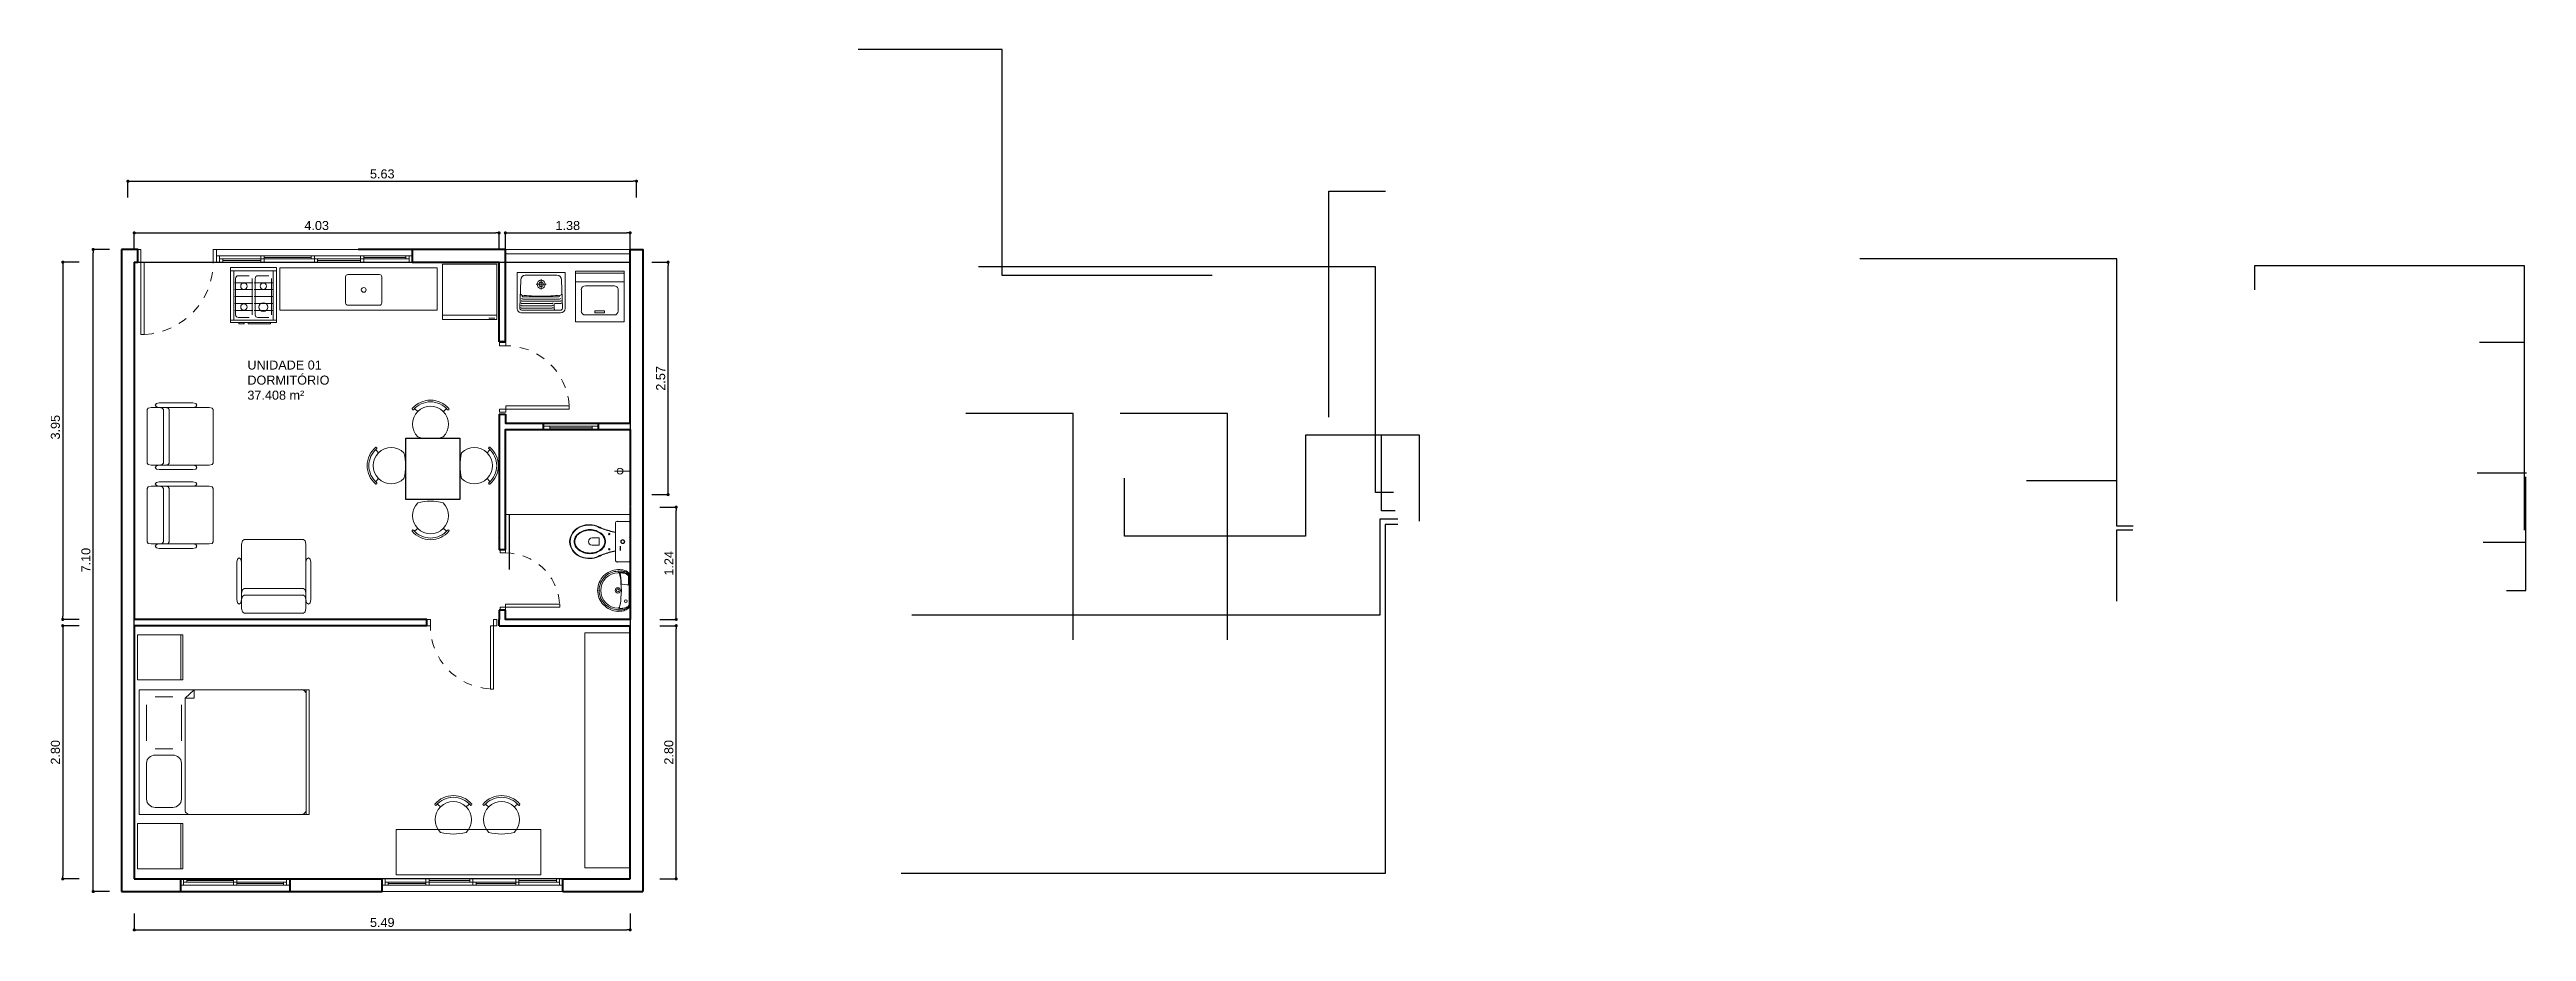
# Model space of a CAD drawing. Header units: millimetres. Extents: x 173 to 410, y -14 to 183.
# Drawn here: x 204.93 to 232.33, y 97.43 to 107.19 of the extents above; entities that cross this region are included whole.
import ezdxf

# ---------------------------------------------------------------- set-up
doc = ezdxf.new("R2010")
doc.units = ezdxf.units.MM
doc.linetypes.add('HIDDEN', pattern=[0.05, 0.025, -0.025])
doc.layers.get('0').update_dxf_attribs({"color": 4})
doc.layers.add('ar-mobiliario', color=7, linetype='Continuous')
doc.layers.add('ar-sanitarios-louças', color=7, linetype='Continuous')
for name, color, linetype, lineweight in [('ARQ Alvenaria', 201, 'Continuous', 40), ('ARQ Anotações', 2, 'Continuous', 5), ('ARQ Caixilharia', 140, 'Continuous', 9), ('ARQ Equipamento', 4, 'Continuous', 18), ('ARQ Projeções', 144, 'HIDDEN', 5), ('ARQ Visto', 152, 'Continuous', 13)]:
    doc.layers.add(name, color=color, linetype=linetype, lineweight=lineweight)
doc.layers.add('ARQ Áreas', color=7, linetype='Continuous', lineweight=30, true_color=0x0ce956, plot=False)
doc.styles.get("Standard").update_dxf_attribs({"font": 'arial.ttf'})
doc.dimstyles.new('Executivo 1-50', dxfattribs={"dimtxt": 0.1, "dimasz": 0.035, "dimexe": 0, "dimexo": 0.0625, "dimgap": 0.03, "dimtad": 1, "dimzin": 0, "dimdsep": 46, "dimtxsty": 'Standard', "dimblk": 'DOT', "dimcen": 0.09, "dimclrd": 8, "dimclre": 8, "dimadec": 0, "dimazin": 0, "dimtfac": 1, "dimtix": 1, "dimtmove": 2, "dimatfit": 3, "dimldrblk": 'DOT', "dimfxl": 0.18, "dimfxlon": 1, "dimtolj": 1, "dimtzin": 0, "dimarcsym": 0})

msp = doc.modelspace()

# ---------------------------------------------------------------- texts
at = {"layer": 'ARQ Anotações', "insert": (207.5751, 103.5294), "char_height": 0.1, "attachment_point": 5}
msp.add_mtext('\\pxql;UNIDADE 01\\PDORMITÓRIO\\P37.408 m²', dxfattribs=at)

# ---------------------------------------------------------------- blocks, each defined once
blk = doc.blocks.new('PSR_Tanque 25L', base_point=(23.006, 28.013))
at = {"layer": 'ar-sanitarios-louças', "color": 8, "linetype": 'Continuous', "lineweight": 13, "true_color": 0x747474}
for p, q in [((22.871, 28.408), (23.401, 28.408)), ((22.871, 28.408), (22.871, 28.013)), ((22.911, 28.328), (22.901, 28.013)), ((22.961, 28.378), (23.311, 28.378)), ((23.136, 28.278), (23.08, 28.278)), ((23.136, 28.278), (23.136, 28.334)), ((23.136, 28.278), (23.192, 28.278)), ((23.136, 28.278), (23.136, 28.222)), ((23.194, 28.408), (23.248, 28.408)), ((23.361, 28.328), (23.371, 28.013)), ((23.401, 28.408), (23.401, 28.013)), ((22.921, 28.013), (23.136, 28.013)), ((23.351, 27.993), (22.921, 27.993)), ((23.351, 27.963), (22.921, 27.963)), ((22.923, 28.039), (23.136, 28.039)), ((22.926, 28.064), (23.136, 28.064)), ((22.929, 28.09), (23.136, 28.09)), ((22.932, 28.115), (23.136, 28.115)), ((22.935, 28.141), (23.136, 28.141)), ((23.333, 28.141), (23.136, 28.141)), ((23.339, 28.115), (23.136, 28.115)), ((23.346, 28.09), (23.136, 28.09)), ((23.257, 28.064), (23.136, 28.064)), ((23.258, 28.039), (23.136, 28.039)), ((23.26, 28.013), (23.136, 28.013)), ((23.279, 28.012), (23.279, 28.054)), ((23.289, 28.064), (23.351, 28.064))]:
    blk.add_line(p, q, dxfattribs=at)
for radius in [0.0452, 0.025]:
    blk.add_circle((23.136, 28.278), radius, dxfattribs=at)
for centre, radius, start, end in [((22.961, 28.328), 0.05, 90, 180), ((23.311, 28.328), 0.05, 0, 90), ((22.921, 28.013), 0.05, 180, 270), ((22.921, 28.013), 0.02, 178.6718, 270), ((22.921, 28.023), 0.01, 180, 270), ((22.922, 28.169), 0.01, 180, 270), ((22.923, 28.049), 0.01, 180, 270), ((22.926, 28.074), 0.01, 180, 270), ((22.929, 28.1), 0.01, 180, 270), ((23.095, 29.402), 1.255, 262.0871, 271.891), ((22.932, 28.125), 0.01, 180, 270), ((22.935, 28.151), 0.01, 180, 270), ((23.177, 29.402), 1.255, 268.109, 277.9129), ((23.257, 28.074), 0.01, 270, 0), ((23.258, 28.049), 0.01, 270, 0), ((23.26, 28.023), 0.01, 270, 0), ((23.289, 28.054), 0.01, 90, 180), ((23.289, 28.012), 0.01, 180, 270), ((23.333, 28.151), 0.01, 270, 0), ((23.339, 28.125), 0.01, 270, 0), ((23.346, 28.1), 0.01, 270, 0), ((23.35, 28.169), 0.01, 270, 0), ((23.351, 28.074), 0.01, 270, 0), ((23.351, 28.013), 0.05, 270, 0), ((23.351, 28.012), 0.02, 270, 1.3282)]:
    blk.add_arc(centre, radius, start, end, dxfattribs=at)
blk = doc.blocks.new('_DOT')
at = {"color": 0, "linetype": 'ByBlock', "lineweight": -2}
blk.add_line((-0.5, 0), (-1, 0), dxfattribs=at)
at = {"color": 0, "linetype": 'ByBlock', "const_width": 0.5}
blk.add_lwpolyline([(-0.25, 0, 1), (0.25, 0, 1)], format="xyb", close=True, dxfattribs=at)
blk = doc.blocks.new('*D2736')
at = {"layer": 'ARQ Anotações', "color": 8, "lineweight": -2, "transparency": 16777216}
for p, q in [((205.8, 105.549), (205.8, 105.729)), ((205.835, 105.729), (211.39, 105.729)), ((211.425, 105.549), (211.425, 105.729))]:
    blk.add_line(p, q, dxfattribs=at)
at = {"layer": 'Defpoints', "color": 0, "transparency": 16777216}
for p in [(211.425, 105.729), (205.8, 104.834), (211.425, 104.673)]:
    blk.add_point(p, dxfattribs=at)
at = {"layer": 'ARQ Anotações', "color": 8, "lineweight": -2, "transparency": 16777216, "xscale": 0.035, "yscale": 0.035, "zscale": 0.035, "rotation": 180}
blk.add_blockref('_DOT', (205.8, 105.729), dxfattribs=at)
at = {"layer": 'ARQ Anotações', "color": 8, "lineweight": -2, "transparency": 16777216, "xscale": 0.035, "yscale": 0.035, "zscale": 0.035}
blk.add_blockref('_DOT', (211.425, 105.729), dxfattribs=at)
at = {"layer": 'ARQ Anotações', "color": 0, "transparency": 16777216, "insert": (208.613, 105.81), "char_height": 0.1, "attachment_point": 5}
blk.add_mtext('\\A1;5.63', dxfattribs=at)
blk = doc.blocks.new('*D2738')
at = {"layer": 'ARQ Anotações', "color": 8, "lineweight": -2, "transparency": 16777216}
for p, q in [((205.596, 104.974), (205.416, 104.974)), ((205.416, 97.909), (205.416, 104.939)), ((205.596, 97.874), (205.416, 97.874))]:
    blk.add_line(p, q, dxfattribs=at)
at = {"layer": 'Defpoints', "color": 0, "transparency": 16777216}
for p in [(205.416, 104.974), (205.73, 104.974), (205.73, 97.874)]:
    blk.add_point(p, dxfattribs=at)
at = {"layer": 'ARQ Anotações', "color": 8, "lineweight": -2, "transparency": 16777216, "xscale": 0.035, "yscale": 0.035, "zscale": 0.035}
for p, rotation in [((205.416, 104.974), 90), ((205.416, 97.874), 270)]:
    blk.add_blockref('_DOT', p, dxfattribs=dict(at, rotation=rotation))
at = {"layer": 'ARQ Anotações', "color": 0, "transparency": 16777216, "insert": (205.335, 101.539), "char_height": 0.1, "attachment_point": 5, "rotation": 90}
blk.add_mtext('\\A1;7.10', dxfattribs=at)
blk = doc.blocks.new('*D2739')
at = {"layer": 'ARQ Anotações', "color": 8, "lineweight": -2, "transparency": 16777216}
for p, q in [((205.87, 97.63), (205.87, 97.45)), ((211.355, 97.63), (211.355, 97.45)), ((205.905, 97.45), (211.32, 97.45))]:
    blk.add_line(p, q, dxfattribs=at)
at = {"layer": 'Defpoints', "color": 0, "transparency": 16777216}
for p in [(205.87, 98.014), (211.355, 98.014), (211.355, 97.45)]:
    blk.add_point(p, dxfattribs=at)
at = {"layer": 'ARQ Anotações', "color": 8, "lineweight": -2, "transparency": 16777216, "xscale": 0.035, "yscale": 0.035, "zscale": 0.035, "rotation": 180}
blk.add_blockref('_DOT', (205.87, 97.45), dxfattribs=at)
at = {"layer": 'ARQ Anotações', "color": 8, "lineweight": -2, "transparency": 16777216, "xscale": 0.035, "yscale": 0.035, "zscale": 0.035}
blk.add_blockref('_DOT', (211.355, 97.45), dxfattribs=at)
at = {"layer": 'ARQ Anotações', "color": 0, "transparency": 16777216, "insert": (208.613, 97.532), "char_height": 0.1, "attachment_point": 5}
blk.add_mtext('\\A1;5.49', dxfattribs=at)
blk = doc.blocks.new('*D2740')
at = {"layer": 'ARQ Anotações', "color": 8, "lineweight": -2, "transparency": 16777216}
for p, q in [((211.684, 100.814), (211.864, 100.814)), ((211.864, 98.049), (211.864, 100.779)), ((211.684, 98.014), (211.864, 98.014))]:
    blk.add_line(p, q, dxfattribs=at)
at = {"layer": 'Defpoints', "color": 0, "transparency": 16777216}
for p in [(211.355, 100.814), (211.864, 100.814), (211.355, 98.014)]:
    blk.add_point(p, dxfattribs=at)
at = {"layer": 'ARQ Anotações', "color": 8, "lineweight": -2, "transparency": 16777216, "xscale": 0.035, "yscale": 0.035, "zscale": 0.035}
for p, rotation in [((211.864, 100.814), 90), ((211.864, 98.014), 270)]:
    blk.add_blockref('_DOT', p, dxfattribs=dict(at, rotation=rotation))
at = {"layer": 'ARQ Anotações', "color": 0, "transparency": 16777216, "insert": (211.783, 99.414), "char_height": 0.1, "attachment_point": 5, "rotation": 90}
blk.add_mtext('\\A1;2.80', dxfattribs=at)
blk = doc.blocks.new('*D2741')
at = {"layer": 'ARQ Anotações', "color": 8, "lineweight": -2, "transparency": 16777216}
for p, q in [((211.684, 102.124), (211.864, 102.124)), ((211.864, 100.919), (211.864, 102.089)), ((211.684, 100.884), (211.864, 100.884))]:
    blk.add_line(p, q, dxfattribs=at)
at = {"layer": 'Defpoints', "color": 0, "transparency": 16777216}
for p in [(211.355, 102.124), (211.864, 102.124), (211.355, 100.884)]:
    blk.add_point(p, dxfattribs=at)
at = {"layer": 'ARQ Anotações', "color": 8, "lineweight": -2, "transparency": 16777216, "xscale": 0.035, "yscale": 0.035, "zscale": 0.035}
for p, rotation in [((211.864, 102.124), 90), ((211.864, 100.884), 270)]:
    blk.add_blockref('_DOT', p, dxfattribs=dict(at, rotation=rotation))
at = {"layer": 'ARQ Anotações', "color": 0, "transparency": 16777216, "insert": (211.784, 101.504), "char_height": 0.1, "attachment_point": 5, "rotation": 90}
blk.add_mtext('\\A1;1.24', dxfattribs=at)
blk = doc.blocks.new('*D2742')
at = {"layer": 'ARQ Anotações', "color": 8, "lineweight": -2, "transparency": 16777216}
for p, q in [((211.594, 104.834), (211.774, 104.834)), ((211.774, 102.299), (211.774, 104.799)), ((211.594, 102.264), (211.774, 102.264))]:
    blk.add_line(p, q, dxfattribs=at)
at = {"layer": 'Defpoints', "color": 0, "transparency": 16777216}
for p in [(211.355, 104.834), (211.774, 104.834), (211.355, 102.264)]:
    blk.add_point(p, dxfattribs=at)
at = {"layer": 'ARQ Anotações', "color": 8, "lineweight": -2, "transparency": 16777216, "xscale": 0.035, "yscale": 0.035, "zscale": 0.035}
for p, rotation in [((211.774, 104.834), 90), ((211.774, 102.264), 270)]:
    blk.add_blockref('_DOT', p, dxfattribs=dict(at, rotation=rotation))
at = {"layer": 'ARQ Anotações', "color": 0, "transparency": 16777216, "insert": (211.693, 103.549), "char_height": 0.1, "attachment_point": 5, "rotation": 90}
blk.add_mtext('\\A1;2.57', dxfattribs=at)
blk = doc.blocks.new('*D2743')
at = {"layer": 'ARQ Anotações', "color": 8, "lineweight": -2, "transparency": 16777216}
for p, q in [((205.259, 104.834), (205.079, 104.834)), ((205.079, 104.799), (205.079, 100.919)), ((205.259, 100.884), (205.079, 100.884))]:
    blk.add_line(p, q, dxfattribs=at)
at = {"layer": 'Defpoints', "color": 0, "transparency": 16777216}
for p in [(205.8, 104.834), (205.079, 100.884), (205.87, 100.884)]:
    blk.add_point(p, dxfattribs=at)
at = {"layer": 'ARQ Anotações', "color": 8, "lineweight": -2, "transparency": 16777216, "xscale": 0.035, "yscale": 0.035, "zscale": 0.035}
for p, rotation in [((205.079, 104.834), 90), ((205.079, 100.884), 270)]:
    blk.add_blockref('_DOT', p, dxfattribs=dict(at, rotation=rotation))
at = {"layer": 'ARQ Anotações', "color": 0, "transparency": 16777216, "insert": (204.998, 103.009), "char_height": 0.1, "attachment_point": 5, "rotation": 90}
blk.add_mtext('\\A1;3.95', dxfattribs=at)
blk = doc.blocks.new('*D2744')
at = {"layer": 'ARQ Anotações', "color": 8, "lineweight": -2, "transparency": 16777216}
for p, q in [((205.259, 100.814), (205.079, 100.814)), ((205.079, 100.779), (205.079, 98.049)), ((205.259, 98.014), (205.079, 98.014))]:
    blk.add_line(p, q, dxfattribs=at)
at = {"layer": 'Defpoints', "color": 0, "transparency": 16777216}
for p in [(205.87, 100.814), (205.079, 98.014), (205.87, 98.014)]:
    blk.add_point(p, dxfattribs=at)
at = {"layer": 'ARQ Anotações', "color": 8, "lineweight": -2, "transparency": 16777216, "xscale": 0.035, "yscale": 0.035, "zscale": 0.035}
for p, rotation in [((205.079, 100.814), 90), ((205.079, 98.014), 270)]:
    blk.add_blockref('_DOT', p, dxfattribs=dict(at, rotation=rotation))
at = {"layer": 'ARQ Anotações', "color": 0, "transparency": 16777216, "insert": (204.998, 99.414), "char_height": 0.1, "attachment_point": 5, "rotation": 90}
blk.add_mtext('\\A1;2.80', dxfattribs=at)
blk = doc.blocks.new('*D2745')
at = {"layer": 'ARQ Anotações', "color": 8, "lineweight": -2, "transparency": 16777216}
for p, q in [((205.87, 104.978), (205.87, 105.158)), ((205.905, 105.158), (209.87, 105.158)), ((209.905, 104.978), (209.905, 105.158))]:
    blk.add_line(p, q, dxfattribs=at)
at = {"layer": 'Defpoints', "color": 0, "transparency": 16777216}
for p in [(209.905, 105.158), (205.87, 104.834), (209.905, 104.834)]:
    blk.add_point(p, dxfattribs=at)
at = {"layer": 'ARQ Anotações', "color": 8, "lineweight": -2, "transparency": 16777216, "xscale": 0.035, "yscale": 0.035, "zscale": 0.035, "rotation": 180}
blk.add_blockref('_DOT', (205.87, 105.158), dxfattribs=at)
at = {"layer": 'ARQ Anotações', "color": 8, "lineweight": -2, "transparency": 16777216, "xscale": 0.035, "yscale": 0.035, "zscale": 0.035}
blk.add_blockref('_DOT', (209.905, 105.158), dxfattribs=at)
at = {"layer": 'ARQ Anotações', "color": 0, "transparency": 16777216, "insert": (207.888, 105.239), "char_height": 0.1, "attachment_point": 5}
blk.add_mtext('\\A1;4.03', dxfattribs=at)
blk = doc.blocks.new('*D2746')
at = {"layer": 'ARQ Anotações', "color": 8, "lineweight": -2, "transparency": 16777216}
for p, q in [((209.975, 104.978), (209.975, 105.158)), ((210.01, 105.158), (211.32, 105.158)), ((211.355, 104.978), (211.355, 105.158))]:
    blk.add_line(p, q, dxfattribs=at)
at = {"layer": 'Defpoints', "color": 0, "transparency": 16777216}
for p in [(211.355, 105.158), (209.975, 104.834), (211.355, 104.834)]:
    blk.add_point(p, dxfattribs=at)
at = {"layer": 'ARQ Anotações', "color": 8, "lineweight": -2, "transparency": 16777216, "xscale": 0.035, "yscale": 0.035, "zscale": 0.035, "rotation": 180}
blk.add_blockref('_DOT', (209.975, 105.158), dxfattribs=at)
at = {"layer": 'ARQ Anotações', "color": 8, "lineweight": -2, "transparency": 16777216, "xscale": 0.035, "yscale": 0.035, "zscale": 0.035}
blk.add_blockref('_DOT', (211.355, 105.158), dxfattribs=at)
at = {"layer": 'ARQ Anotações', "color": 0, "transparency": 16777216, "insert": (210.665, 105.239), "char_height": 0.1, "attachment_point": 5}
blk.add_mtext('\\A1;1.38', dxfattribs=at)
blk = doc.blocks.new('Janela de correr_3')
at = {"lineweight": 13}
for p, q in [((0.403, 0), (-0.603, 0)), ((-0.603, 0), (-0.603, -0.07)), ((-0.568, -0.07), (-0.568, 0)), ((-0.533, -0.035), (-0.533, 0)), ((-0.118, -0.07), (-0.118, 0)), ((-0.082, -0.07), (-0.082, 0)), ((1.397, 0), (0.392, 0)), ((0.403, -0.07), (0.403, 0)), ((0.403, -0.07), (0.403, 0)), ((0.438, -0.035), (0.438, 0)), ((0.877, -0.07), (0.877, 0)), ((0.912, -0.07), (0.912, 0)), ((1.362, -0.07), (1.362, 0)), ((1.397, -0.07), (1.397, 0)), ((-0.603, -0.07), (0.403, -0.07)), ((-0.568, -0.035), (0.403, -0.035)), ((-0.533, -0.018), (-0.118, -0.018)), ((-0.082, -0.053), (0.368, -0.053)), ((0.368, -0.07), (0.368, -0.035)), ((0.392, -0.07), (1.397, -0.07)), ((0.403, -0.035), (1.362, -0.035)), ((0.438, -0.018), (0.877, -0.018)), ((0.912, -0.053), (1.327, -0.053)), ((1.327, -0.07), (1.327, -0.035))]:
    blk.add_line(p, q, dxfattribs=at)
blk = doc.blocks.new('PSR_cuba cozinha', base_point=(23.006, 28.013))
at = {"layer": 'ar-sanitarios-louças', "color": 8, "linetype": 'Continuous', "lineweight": 13, "true_color": 0x747474}
for p, q in [((23.085, 28.544), (23.085, 28.337)), ((23.11, 28.569), (23.41, 28.569)), ((23.435, 28.544), (23.435, 28.194)), ((23.085, 28.194), (23.085, 28.337)), ((23.11, 28.169), (23.41, 28.169))]:
    blk.add_line(p, q, dxfattribs=at)
blk.add_circle((23.26, 28.369), 0.0269, dxfattribs=at)
for centre, start, end in [((23.11, 28.544), 90, 180), ((23.41, 28.544), 0, 90), ((23.11, 28.194), 180, 270), ((23.41, 28.194), 270, 0)]:
    blk.add_arc(centre, 0.025, start, end, dxfattribs=at)
blk = doc.blocks.new('PSR_Fridge 1Door', base_point=(23.006, 28.013))
at = {"layer": 'ar-mobiliario', "color": 8, "linetype": 'Continuous', "lineweight": 13, "true_color": 0x747474}
for p, q in [((23.006, 28.661), (23.006, 28.013)), ((23.006, 28.661), (23.717, 28.661)), ((23.717, 28.013), (23.717, 28.661)), ((23.006, 28.064), (23.717, 28.064)), ((23.006, 28.013), (23.717, 28.013)), ((23.612, 28.028), (23.693, 28.028))]:
    blk.add_line(p, q, dxfattribs=at)
blk = doc.blocks.new('PSR_Fogão4 bocas', base_point=(23.006, 28.013))
at = {"layer": 'ar-mobiliario', "color": 8, "linetype": 'Continuous', "lineweight": 13, "true_color": 0x747474}
for p, q in [((23.006, 28.623), (23.516, 28.623)), ((23.006, 28.623), (23.006, 28.013)), ((23.006, 28.585), (23.516, 28.585)), ((23.043, 28.585), (23.043, 28.039)), ((23.064, 28.501), (23.064, 28.099)), ((23.094, 28.531), (23.155, 28.531)), ((23.215, 28.531), (23.155, 28.531)), ((23.245, 28.501), (23.245, 28.099)), ((23.28, 28.501), (23.28, 28.099)), ((23.31, 28.531), (23.37, 28.531)), ((23.43, 28.531), (23.37, 28.531)), ((23.46, 28.501), (23.46, 28.099)), ((23.479, 28.585), (23.479, 28.039)), ((23.516, 28.013), (23.516, 28.623)), ((23.054, 28.454), (23.255, 28.454)), ((23.054, 28.377), (23.255, 28.377)), ((23.054, 28.3), (23.255, 28.3)), ((23.054, 28.223), (23.255, 28.223)), ((23.269, 28.454), (23.47, 28.454)), ((23.269, 28.377), (23.47, 28.377)), ((23.269, 28.3), (23.47, 28.3)), ((23.269, 28.223), (23.47, 28.223)), ((23.006, 28.039), (23.516, 28.039)), ((23.006, 28.013), (23.516, 28.013)), ((23.054, 28.146), (23.255, 28.146)), ((23.094, 28.069), (23.155, 28.069)), ((23.099, 27.998), (23.099, 28.013)), ((23.099, 27.998), (23.159, 27.998)), ((23.215, 28.069), (23.155, 28.069)), ((23.159, 28.013), (23.159, 27.998)), ((23.204, 27.998), (23.204, 28.013)), ((23.449, 27.998), (23.204, 27.998)), ((23.269, 28.146), (23.47, 28.146)), ((23.31, 28.069), (23.37, 28.069)), ((23.43, 28.069), (23.37, 28.069)), ((23.449, 27.998), (23.449, 28.013))]:
    blk.add_line(p, q, dxfattribs=at)
for centre, radius in [((23.155, 28.415), 0.035), ((23.155, 28.184), 0.035), ((23.37, 28.184), 0.0487), ((23.37, 28.415), 0.035)]:
    blk.add_circle(centre, radius, dxfattribs=at)
for centre, start, end in [((23.094, 28.501), 90, 180), ((23.31, 28.501), 90, 180), ((23.094, 28.099), 180, 270), ((23.31, 28.099), 180, 270)]:
    blk.add_arc(centre, 0.03, start, end, dxfattribs=at)
blk = doc.blocks.new('CP929_2')
at = {"layer": 'ARQ Equipamento', "lineweight": 13}
for p, q in [((-0.222, -0.027), (-0.224, -0.035)), ((-0.224, -0.035), (-0.224, -0.159)), ((-0.224, -0.159), (-0.222, -0.167)), ((-0.218, -0.021), (-0.222, -0.027)), ((-0.222, -0.167), (-0.218, -0.173)), ((-0.212, -0.016), (-0.218, -0.021)), ((-0.218, -0.173), (-0.212, -0.177)), ((-0.204, -0.015), (-0.212, -0.016)), ((-0.212, -0.177), (-0.204, -0.179)), ((-0.204, -0.015), (0.204, -0.015)), ((-0.204, -0.179), (0, -0.179)), ((-0.103, -0.18), (-0.103, -0.179)), ((0.204, -0.179), (0, -0.179)), ((0.102, -0.18), (0.102, -0.179)), ((0.204, -0.015), (0.212, -0.016)), ((0.212, -0.177), (0.204, -0.179)), ((0.212, -0.016), (0.217, -0.021)), ((0.217, -0.173), (0.212, -0.177)), ((0.217, -0.021), (0.222, -0.027)), ((0.222, -0.167), (0.217, -0.173)), ((0.222, -0.027), (0.223, -0.035)), ((0.223, -0.159), (0.222, -0.167)), ((0.223, -0.035), (0.223, -0.159)), ((-0.04, -0.437), (-0.04, -0.36)), ((-0.04, -0.36), (0, -0.36)), ((0.04, -0.36), (0, -0.36)), ((0.04, -0.437), (0.04, -0.36))]:
    blk.add_line(p, q, dxfattribs=at)
for centre, radius in [((-0.084, -0.246), 0.00752), ((0, -0.097), 0.0216), ((0, -0.097), 0.018), ((0.084, -0.246), 0.00752)]:
    blk.add_circle(centre, radius, dxfattribs=at)
for centre, radius, start, end in [((-0.859, -0.049), 0.763, 339.6909, 350.163), ((-0.859, -0.049), 0.767, 339.6909, 350.163), ((0.858, -0.049), 0.767, 189.837, 200.3091), ((0.858, -0.049), 0.763, 189.837, 200.3091), ((0.067, -0.468), 0.255, 162.0904, 205.4458), ((0.063, -0.468), 0.247, 161.867, 205.7625), ((-26.813, 10.724), 28.863, 337.3538, 337.5183), ((-25.375, 10.125), 27.31, 337.3514, 337.5257), ((0.092, -0.461), 0.226, 162.3784, 180), ((0.092, -0.461), 0.226, 180, 197.6216), ((0.091, -0.461), 0.217, 162.3784, 180), ((0.091, -0.461), 0.217, 180, 197.6216), ((0.047, -0.447), 0.178, 142.5178, 162.3784), ((0.047, -0.475), 0.178, 197.6216, 217.4822), ((0.046, -0.447), 0.17, 142.5178, 162.3784), ((0.046, -0.475), 0.17, 197.6216, 217.4822), ((0.018, -0.424), 0.142, 118.3761, 142.5178), ((0.018, -0.425), 0.135, 118.3761, 142.5178), ((0, -0.39), 0.103, 90, 118.3761), ((0, -0.392), 0.0966, 90, 118.3761), ((0, -0.437), 0.0404, 180, 0), ((0, -0.39), 0.103, 61.6239, 90), ((0, -0.392), 0.0966, 61.6239, 90), ((-0.018, -0.425), 0.135, 37.4822, 61.6239), ((-0.019, -0.424), 0.142, 37.4822, 61.6239), ((-0.047, -0.447), 0.17, 17.6216, 37.4822), ((-0.047, -0.475), 0.17, 322.5178, 342.3784), ((-0.048, -0.447), 0.178, 17.6216, 37.4822), ((-0.048, -0.475), 0.178, 322.5178, 342.3784), ((-0.091, -0.461), 0.217, 360, 17.6216), ((-0.091, -0.461), 0.217, 342.3784, 0), ((-0.093, -0.461), 0.226, 0, 17.6216), ((-0.093, -0.461), 0.226, 342.3784, 360), ((25.374, 10.125), 27.31, 202.4743, 202.6486), ((26.812, 10.724), 28.863, 202.4817, 202.6462), ((-0.064, -0.468), 0.247, 334.2375, 18.133), ((-0.068, -0.468), 0.255, 334.5542, 17.9096), ((0.008, -0.495), 0.19, 205.7625, 267.2081), ((0.008, -0.495), 0.185, 205.7625, 267.2081), ((0.018, -0.498), 0.142, 217.4822, 241.6239), ((0.018, -0.497), 0.135, 217.4822, 241.6239), ((0, -0.532), 0.103, 241.6239, 270), ((0, -0.53), 0.0966, 241.6239, 270), ((-0.009, -0.495), 0.185, 272.7919, 334.2375), ((0, -0.53), 0.0966, 270, 298.3761), ((0, -0.532), 0.103, 270, 298.3761), ((-0.009, -0.495), 0.19, 272.7919, 334.2375), ((-0.018, -0.497), 0.135, 298.3761, 322.5178), ((-0.019, -0.498), 0.142, 298.3761, 322.5178)]:
    blk.add_arc(centre, radius, start, end, dxfattribs=at)
for p in [(-0.224, -0.159), (-0.204, -0.015), (-0.103, -0.18), (0.102, -0.18), (0.204, -0.015), (0.223, -0.159)]:
    blk.add_point(p, dxfattribs=at)
blk = doc.blocks.new('L915')
at = {"layer": 'ARQ Equipamento', "lineweight": 13}
for p, q in [((-0.172, 0), (-0.181, -0.006)), ((-0.172, 0), (0.172, 0)), ((0.172, 0), (0.181, -0.006)), ((-0.23, -0.114), (-0.229, -0.104)), ((-0.23, -0.125), (-0.23, -0.114)), ((-0.23, -0.136), (-0.23, -0.125)), ((-0.228, -0.159), (-0.23, -0.136)), ((-0.227, -0.083), (-0.229, -0.098)), ((-0.229, -0.104), (-0.229, -0.098)), ((-0.224, -0.181), (-0.228, -0.159)), ((-0.224, -0.07), (-0.227, -0.083)), ((-0.22, -0.058), (-0.224, -0.07)), ((-0.218, -0.203), (-0.224, -0.181)), ((-0.215, -0.046), (-0.22, -0.058)), ((-0.21, -0.223), (-0.218, -0.203)), ((-0.208, -0.034), (-0.215, -0.046)), ((-0.214, -0.098), (-0.213, -0.087)), ((-0.214, -0.105), (-0.214, -0.098)), ((-0.214, -0.114), (-0.214, -0.105)), ((-0.214, -0.121), (-0.214, -0.114)), ((-0.214, -0.125), (-0.214, -0.121)), ((-0.214, -0.125), (-0.214, -0.128)), ((-0.214, -0.128), (-0.213, -0.135)), ((-0.213, -0.087), (-0.211, -0.075)), ((-0.213, -0.135), (-0.211, -0.157)), ((-0.211, -0.075), (-0.208, -0.064)), ((-0.211, -0.157), (-0.208, -0.177)), ((-0.2, -0.243), (-0.21, -0.223)), ((-0.2, -0.023), (-0.208, -0.034)), ((-0.208, -0.064), (-0.204, -0.05)), ((-0.208, -0.177), (-0.202, -0.197)), ((-0.204, -0.05), (-0.198, -0.038)), ((-0.202, -0.197), (-0.195, -0.216)), ((-0.19, -0.013), (-0.2, -0.023)), ((-0.189, -0.262), (-0.2, -0.243)), ((-0.199, -0.097), (-0.198, -0.091)), ((-0.198, -0.102), (-0.199, -0.097)), ((-0.198, -0.038), (-0.192, -0.029)), ((-0.198, -0.084), (-0.197, -0.075)), ((-0.198, -0.091), (-0.198, -0.084)), ((-0.198, -0.108), (-0.198, -0.102)), ((-0.198, -0.113), (-0.198, -0.108)), ((-0.198, -0.119), (-0.198, -0.113)), ((-0.197, -0.125), (-0.198, -0.119)), ((-0.197, -0.075), (-0.194, -0.061)), ((-0.196, -0.13), (-0.197, -0.125)), ((-0.195, -0.125), (-0.196, -0.13)), ((-0.193, -0.122), (-0.195, -0.125)), ((-0.195, -0.216), (-0.186, -0.234)), ((-0.194, -0.061), (-0.191, -0.05)), ((-0.193, -0.093), (-0.194, -0.105)), ((-0.194, -0.105), (-0.194, -0.116)), ((-0.194, -0.116), (-0.184, -0.112)), ((-0.192, -0.08), (-0.193, -0.093)), ((-0.19, -0.118), (-0.193, -0.122)), ((-0.192, -0.029), (-0.185, -0.018)), ((-0.19, -0.067), (-0.192, -0.08)), ((-0.191, -0.05), (-0.188, -0.042)), ((-0.181, -0.006), (-0.19, -0.013)), ((-0.187, -0.056), (-0.19, -0.067)), ((-0.19, -0.118), (-0.166, -0.113)), ((-0.175, -0.278), (-0.189, -0.262)), ((-0.188, -0.042), (-0.182, -0.032)), ((-0.182, -0.046), (-0.187, -0.056)), ((-0.186, -0.234), (-0.175, -0.252)), ((-0.185, -0.018), (-0.177, -0.009)), ((-0.184, -0.112), (-0.173, -0.109)), ((-0.182, -0.032), (-0.177, -0.024)), ((-0.177, -0.036), (-0.182, -0.046)), ((-0.177, -0.009), (-0.169, -0.004)), ((-0.177, -0.024), (-0.171, -0.017)), ((-0.17, -0.026), (-0.177, -0.036)), ((-0.175, -0.252), (-0.162, -0.268)), ((-0.173, -0.109), (-0.161, -0.107)), ((-0.171, -0.017), (-0.164, -0.013)), ((-0.163, -0.018), (-0.17, -0.026)), ((-0.169, -0.004), (0.169, -0.004)), ((-0.166, -0.113), (-0.141, -0.109)), ((-0.164, -0.013), (0.164, -0.013)), ((-0.127, -0.017), (-0.163, -0.018)), ((-0.162, -0.268), (-0.148, -0.283)), ((-0.161, -0.107), (-0.145, -0.105)), ((-0.145, -0.105), (-0.128, -0.103)), ((-0.141, -0.109), (-0.114, -0.105)), ((-0.128, -0.103), (-0.11, -0.101)), ((-0.096, -0.017), (-0.127, -0.017)), ((-0.114, -0.105), (-0.078, -0.102)), ((-0.11, -0.101), (-0.095, -0.099)), ((-0.061, -0.017), (-0.096, -0.017)), ((-0.095, -0.099), (-0.078, -0.099)), ((-0.078, -0.099), (-0.071, -0.098)), ((-0.078, -0.102), (-0.045, -0.1)), ((-0.071, -0.098), (-0.069, -0.09)), ((-0.069, -0.09), (-0.066, -0.067)), ((-0.066, -0.067), (-0.063, -0.037)), ((-0.063, -0.037), (-0.061, -0.017)), ((-0.045, -0.1), (0, -0.098)), ((0.045, -0.1), (0, -0.098)), ((0.078, -0.102), (0.045, -0.1)), ((0.114, -0.105), (0.078, -0.102)), ((0.141, -0.109), (0.114, -0.105)), ((0.166, -0.113), (0.141, -0.109)), ((0.148, -0.283), (0.162, -0.268)), ((0.162, -0.268), (0.175, -0.252)), ((0.171, -0.017), (0.164, -0.013)), ((0.19, -0.118), (0.166, -0.113)), ((0.177, -0.009), (0.169, -0.004)), ((0.177, -0.024), (0.171, -0.017)), ((0.175, -0.252), (0.186, -0.234)), ((0.189, -0.262), (0.175, -0.278)), ((0.184, -0.018), (0.177, -0.009)), ((0.182, -0.032), (0.177, -0.024)), ((0.181, -0.006), (0.19, -0.013)), ((0.188, -0.042), (0.182, -0.032)), ((0.192, -0.029), (0.184, -0.018)), ((0.186, -0.234), (0.195, -0.216)), ((0.191, -0.05), (0.188, -0.042)), ((0.2, -0.243), (0.189, -0.262)), ((0.19, -0.013), (0.2, -0.023)), ((0.19, -0.118), (0.193, -0.122)), ((0.194, -0.061), (0.191, -0.05)), ((0.198, -0.038), (0.192, -0.029)), ((0.193, -0.122), (0.195, -0.125)), ((0.197, -0.075), (0.194, -0.061)), ((0.195, -0.125), (0.196, -0.13)), ((0.195, -0.216), (0.202, -0.197)), ((0.196, -0.13), (0.197, -0.125)), ((0.198, -0.084), (0.197, -0.075)), ((0.197, -0.125), (0.198, -0.119)), ((0.204, -0.05), (0.198, -0.038)), ((0.198, -0.091), (0.198, -0.084)), ((0.199, -0.097), (0.198, -0.091)), ((0.198, -0.102), (0.199, -0.097)), ((0.198, -0.108), (0.198, -0.102)), ((0.198, -0.113), (0.198, -0.108)), ((0.198, -0.119), (0.198, -0.113)), ((0.2, -0.023), (0.208, -0.034)), ((0.21, -0.223), (0.2, -0.243)), ((0.202, -0.197), (0.208, -0.177)), ((0.208, -0.064), (0.204, -0.05)), ((0.208, -0.034), (0.215, -0.046)), ((0.211, -0.075), (0.208, -0.064)), ((0.208, -0.177), (0.211, -0.157)), ((0.218, -0.203), (0.21, -0.223)), ((0.213, -0.087), (0.211, -0.075)), ((0.211, -0.157), (0.213, -0.135)), ((0.214, -0.098), (0.213, -0.087)), ((0.213, -0.135), (0.214, -0.128)), ((0.214, -0.105), (0.214, -0.098)), ((0.214, -0.114), (0.214, -0.105)), ((0.214, -0.121), (0.214, -0.114)), ((0.214, -0.125), (0.214, -0.121)), ((0.214, -0.128), (0.214, -0.125)), ((0.215, -0.046), (0.22, -0.058)), ((0.224, -0.181), (0.218, -0.203)), ((0.22, -0.058), (0.224, -0.07)), ((0.224, -0.07), (0.227, -0.083)), ((0.228, -0.159), (0.224, -0.181)), ((0.227, -0.083), (0.228, -0.093)), ((0.228, -0.093), (0.229, -0.104)), ((0.23, -0.136), (0.228, -0.159)), ((0.229, -0.104), (0.23, -0.114)), ((0.23, -0.114), (0.23, -0.125)), ((0.23, -0.125), (0.23, -0.136)), ((-0.16, -0.295), (-0.175, -0.278)), ((-0.144, -0.309), (-0.16, -0.295)), ((-0.148, -0.283), (-0.133, -0.296)), ((-0.127, -0.322), (-0.144, -0.309)), ((-0.133, -0.296), (-0.117, -0.308)), ((-0.108, -0.333), (-0.127, -0.322)), ((-0.117, -0.308), (-0.1, -0.318)), ((-0.088, -0.342), (-0.108, -0.333)), ((-0.1, -0.318), (-0.082, -0.327)), ((-0.067, -0.35), (-0.088, -0.342)), ((-0.082, -0.327), (-0.062, -0.334)), ((-0.046, -0.355), (-0.067, -0.35)), ((-0.062, -0.334), (-0.042, -0.339)), ((-0.023, -0.359), (-0.046, -0.355)), ((-0.042, -0.339), (-0.022, -0.342)), ((0, -0.36), (-0.023, -0.359)), ((-0.022, -0.342), (0, -0.343)), ((0, -0.343), (0.022, -0.342)), ((0.023, -0.359), (0, -0.36)), ((0.022, -0.342), (0.042, -0.339)), ((0.046, -0.355), (0.023, -0.359)), ((0.042, -0.339), (0.062, -0.334)), ((0.067, -0.35), (0.046, -0.355)), ((0.062, -0.334), (0.082, -0.327)), ((0.088, -0.342), (0.067, -0.35)), ((0.082, -0.327), (0.1, -0.318)), ((0.107, -0.333), (0.088, -0.342)), ((0.1, -0.318), (0.117, -0.308)), ((0.127, -0.322), (0.107, -0.333)), ((0.117, -0.308), (0.133, -0.296)), ((0.144, -0.309), (0.127, -0.322)), ((0.133, -0.296), (0.148, -0.283)), ((0.16, -0.295), (0.144, -0.309)), ((0.175, -0.278), (0.16, -0.295))]:
    blk.add_line(p, q, dxfattribs=at)
for centre, radius in [((0, -0.137), 0.0295), ((0, -0.137), 0.0161), ((0.118, -0.049), 0.0151)]:
    blk.add_circle(centre, radius, dxfattribs=at)
blk.add_arc((0, -0.13), 0.196, 180, 360, dxfattribs=at)
for p in [(-0.23, -0.136), (-0.213, -0.135), (-0.208, -0.064), (-0.198, -0.084), (-0.196, -0.13), (-0.184, -0.112), (-0.177, -0.036), (-0.071, -0.098), (0.196, -0.13), (0.198, -0.084), (0.208, -0.064), (0.213, -0.135), (0.23, -0.136), (0, -0.343), (0, -0.36)]:
    blk.add_point(p, dxfattribs=at)
blk = doc.blocks.new('chuveiro')
at = {"linetype": 'ByBlock', "lineweight": -2}
blk.add_line((0, 0), (0, -172), dxfattribs=at)
blk.add_circle((0, -112), 32.4, dxfattribs=at)
blk = doc.blocks.new('Folha 72')
at = {"color": 0, "linetype": 'ByBlock', "lineweight": -2}
for p, q in [((0.35, 0.7), (0.315, 0.7)), ((0.315, 0), (0.315, 0.7)), ((0.35, 0), (0.35, 0.7)), ((-0.385, 0), (-0.35, 0)), ((-0.385, -0.07), (-0.385, 0)), ((-0.35, 0), (-0.35, -0.07)), ((0.35, 0), (0.315, 0)), ((0.385, 0), (0.35, 0)), ((0.35, 0), (0.35, -0.07)), ((0.385, -0.07), (0.385, 0)), ((-0.35, -0.07), (-0.385, -0.07)), ((0.35, -0.07), (0.385, -0.07))]:
    blk.add_line(p, q, dxfattribs=at)
at = {"layer": 'ARQ Projeções'}
blk.add_arc((0.35, 0), 0.7, 93.6334, 180, dxfattribs=at)
blk = doc.blocks.new('PSN_WasherDryer Vert', base_point=(23.006, 28.013))
at = {"layer": 'ar-mobiliario', "color": 8, "linetype": 'Continuous', "lineweight": 13, "true_color": 0x747474}
for p, q in [((23.615, 28.673), (23.006, 28.673)), ((23.006, 28.673), (23.006, 28.013)), ((23.081, 28.532), (23.081, 28.251)), ((23.131, 28.583), (23.49, 28.583)), ((23.37, 28.554), (23.25, 28.554)), ((23.25, 28.554), (23.25, 28.527)), ((23.37, 28.527), (23.25, 28.527)), ((23.37, 28.554), (23.37, 28.527)), ((23.54, 28.532), (23.54, 28.254)), ((23.615, 28.013), (23.615, 28.673)), ((23.006, 28.153), (23.615, 28.153)), ((23.136, 28.203), (23.49, 28.203)), ((23.006, 28.04), (23.615, 28.04)), ((23.006, 28.013), (23.615, 28.013))]:
    blk.add_line(p, q, dxfattribs=at)
for centre, radius, start, end in [((23.131, 28.532), 0.0508, 90, 180), ((23.49, 28.532), 0.0508, 360, 90), ((23.131, 28.254), 0.0509, 183.5763, 274.7637), ((23.49, 28.254), 0.0508, 270, 0)]:
    blk.add_arc(centre, radius, start, end, dxfattribs=at)
blk = doc.blocks.new('Folha 82')
for p, q in [((0.4, 0.8), (0.365, 0.8)), ((0.365, 0), (0.365, 0.8)), ((0.4, 0), (0.4, 0.8)), ((-0.435, 0), (-0.4, 0)), ((-0.435, -0.14), (-0.435, 0)), ((-0.4, 0), (-0.4, -0.14)), ((0.4, 0), (0.365, 0)), ((0.435, 0), (0.4, 0)), ((0.4, 0), (0.4, -0.14)), ((0.435, -0.14), (0.435, 0)), ((-0.4, -0.14), (-0.435, -0.14)), ((0.4, -0.14), (0.435, -0.14))]:
    blk.add_line(p, q)
at = {"layer": 'ARQ Projeções'}
blk.add_arc((0.4, 0), 0.8, 93.1802, 180, dxfattribs=at)
blk = doc.blocks.new('Janela de correr')
for p, q in [((0.605, 0), (-0.605, 0)), ((-0.605, 0), (-0.605, -0.07)), ((-0.57, -0.07), (-0.57, 0)), ((-0.535, -0.035), (-0.535, 0)), ((-0.018, -0.07), (-0.018, 0)), ((0.018, -0.07), (0.018, 0)), ((0.57, -0.07), (0.57, 0)), ((0.605, -0.07), (0.605, 0)), ((-0.605, -0.07), (0.605, -0.07)), ((-0.57, -0.035), (0.57, -0.035)), ((-0.535, -0.018), (-0.018, -0.018)), ((0.018, -0.053), (0.535, -0.053)), ((0.535, -0.07), (0.535, -0.035))]:
    blk.add_line(p, q)
blk = doc.blocks.new('Maxim Air_2')
for p, q in [((0.305, 0), (-0.305, 0)), ((-0.305, 0), (-0.305, -0.035)), ((-0.235, -0.035), (-0.235, 0)), ((0.235, -0.035), (0.235, 0)), ((0.305, -0.035), (0.305, 0)), ((-0.305, -0.035), (0.305, -0.035)), ((-0.235, -0.018), (0.235, -0.018))]:
    blk.add_line(p, q)
blk = doc.blocks.new('Folha 62')
at = {"lineweight": -2}
for p, q in [((0.3, 0.6), (0.265, 0.6)), ((0.265, 0), (0.265, 0.6)), ((0.3, 0), (0.3, 0.6)), ((-0.335, 0), (-0.3, 0)), ((-0.335, -0.06), (-0.335, 0)), ((-0.3, 0), (-0.3, -0.06)), ((0.3, 0), (0.265, 0)), ((0.335, 0), (0.3, 0)), ((0.3, 0), (0.3, -0.06)), ((0.335, -0.06), (0.335, 0)), ((-0.3, -0.06), (-0.335, -0.06)), ((0.3, -0.06), (0.335, -0.06))]:
    blk.add_line(p, q, dxfattribs=at)
at = {"layer": 'ARQ Projeções'}
blk.add_arc((0.3, 0), 0.6, 94.2369, 180, dxfattribs=at)
blk = doc.blocks.new('PSR_Double Bed', base_point=(23.006, 28.013))
at = {"layer": 'ar-mobiliario', "color": 8, "linetype": 'Continuous', "lineweight": 13, "true_color": 0x747474}
for p, q in [((23.024, 29.732), (23.059, 29.732)), ((23.024, 28.182), (23.024, 29.732)), ((23.059, 29.732), (24.94, 29.732)), ((23.059, 28.182), (23.059, 29.732)), ((24.448, 29.626), (24.343, 29.732)), ((24.343, 29.732), (24.343, 29.626)), ((24.343, 29.626), (24.448, 29.626)), ((24.448, 28.245), (24.448, 29.626)), ((24.79, 29.645), (24.59, 29.645)), ((24.94, 29.732), (24.974, 29.732)), ((24.974, 28.182), (24.974, 29.732)), ((24.49, 29.545), (24.49, 29.095)), ((24.89, 29.545), (24.89, 29.095)), ((24.79, 28.995), (24.59, 28.995)), ((24.49, 28.369), (24.49, 28.819)), ((24.79, 28.919), (24.59, 28.919)), ((24.89, 28.369), (24.89, 28.819)), ((23.024, 28.182), (23.059, 28.182)), ((23.059, 28.182), (24.94, 28.182)), ((24.79, 28.269), (24.59, 28.269)), ((24.94, 28.182), (24.974, 28.182))]:
    blk.add_line(p, q, dxfattribs=at)
for centre, radius, start, end in [((23.115, 29.675), 0.0571, 90, 187.1348), ((24.59, 28.819), 0.1, 90, 180), ((24.79, 28.819), 0.1, 0, 90), ((23.115, 28.238), 0.0571, 172.8651, 270), ((24.392, 28.238), 0.0571, 270, 7.1348), ((24.59, 28.369), 0.1, 180, 270), ((24.79, 28.369), 0.1, 270, 0)]:
    blk.add_arc(centre, radius, start, end, dxfattribs=at)
blk = doc.blocks.new('Cab Base 1D-Drawer_2', base_point=(23.006, 28.013))
at = {"layer": 'ar-mobiliario', "color": 8, "linetype": 'Continuous', "lineweight": 13, "true_color": 0x747474}
for p, q in [((23.006, 28.513), (23.506, 28.513)), ((23.006, 28.013), (23.006, 28.513)), ((23.006, 28.493), (23.506, 28.493)), ((23.506, 28.013), (23.506, 28.513)), ((23.006, 28.013), (23.506, 28.013))]:
    blk.add_line(p, q, dxfattribs=at)
blk = doc.blocks.new('PSR_Chair Round', base_point=(23.006, 28.013))
at = {"layer": 'ar-mobiliario', "color": 8, "linetype": 'Continuous', "lineweight": 13, "true_color": 0x747474}
for p, q in [((22.833, 27.545), (22.864, 27.572)), ((23.178, 27.545), (23.147, 27.572))]:
    blk.add_line(p, q, dxfattribs=at)
for centre, radius, start, end in [((23.006, 27.713), 0.2, 135, 45), ((23.006, 27.328), 0.545, 74.9643, 105.0357), ((22.811, 27.546), 0.00983, 52.4054, 207.8484), ((23.006, 27.713), 0.266, 220.127, 319.873), ((23.006, 27.713), 0.247, 220.127, 319.873), ((23.2, 27.546), 0.00983, 332.1516, 127.5946)]:
    blk.add_arc(centre, radius, start, end, dxfattribs=at)
blk = doc.blocks.new('SLAB_19', base_point=(-13.105, -3.32))
at = {"layer": 'ar-mobiliario', "color": 8, "linetype": 'Continuous', "lineweight": 13, "true_color": 0x747474, "flags": 128}
blk.add_lwpolyline([(-13.105, -3.32), (-13.105, -3.82), (-11.505, -3.82), (-11.505, -3.32)], close=True, dxfattribs=at)
blk = doc.blocks.new('PSN_LoveSeat Basic', base_point=(23.006, 28.013))
at = {"layer": 'ar-mobiliario', "color": 8, "linetype": 'Continuous', "lineweight": 13, "true_color": 0x747474}
for p, q in [((23.006, 28.776), (23.02, 28.812)), ((23.006, 28.063), (23.006, 28.776)), ((23.02, 28.812), (23.056, 28.826)), ((23.056, 28.826), (24.277, 28.826)), ((24.312, 28.812), (24.277, 28.826)), ((24.327, 28.776), (24.312, 28.812)), ((24.327, 28.063), (24.327, 28.776)), ((22.904, 28.576), (22.918, 28.612)), ((22.904, 28.576), (22.904, 28.163)), ((22.918, 28.612), (22.954, 28.626)), ((22.99, 28.612), (22.954, 28.626)), ((23.006, 28.576), (22.99, 28.612)), ((24.327, 28.576), (24.341, 28.612)), ((24.341, 28.612), (24.378, 28.626)), ((24.414, 28.612), (24.378, 28.626)), ((24.428, 28.576), (24.414, 28.612)), ((24.428, 28.576), (24.428, 28.163)), ((23.006, 28.235), (23.02, 28.271)), ((23.02, 28.271), (23.056, 28.285)), ((23.056, 28.285), (24.277, 28.285)), ((24.312, 28.271), (24.277, 28.285)), ((24.327, 28.235), (24.312, 28.271)), ((22.904, 28.163), (22.918, 28.127)), ((22.918, 28.127), (22.954, 28.113)), ((22.99, 28.127), (22.954, 28.113)), ((23.006, 28.163), (22.99, 28.127)), ((23.006, 28.163), (23.02, 28.199)), ((23.006, 28.063), (23.02, 28.027)), ((23.02, 28.199), (23.056, 28.213)), ((23.02, 28.027), (23.056, 28.013)), ((23.056, 28.213), (24.277, 28.213)), ((23.056, 28.013), (24.277, 28.013)), ((24.312, 28.199), (24.277, 28.213)), ((24.312, 28.027), (24.277, 28.013)), ((24.327, 28.163), (24.312, 28.199)), ((24.327, 28.063), (24.312, 28.027)), ((24.327, 28.163), (24.341, 28.127)), ((24.341, 28.127), (24.378, 28.113)), ((24.414, 28.127), (24.378, 28.113)), ((24.428, 28.163), (24.414, 28.127))]:
    blk.add_line(p, q, dxfattribs=at)

# ---------------------------------------------------------------- dimensions: what is measured, and where the dimension line sits
at = {"layer": 'ARQ Anotações'}
for base, p1, p2, picture, middle in [((211.4253997743, 105.7286249109), (205.8003997743, 104.8340917683), (211.4253997743, 104.6729531408), '*D2736', (208.6128997743, 105.8097163161)), ((209.9053997, 105.1576328), (205.8703998, 104.8340918), (209.9053997, 104.8340918), '*D2745', (207.8878997, 105.2387242)), ((211.3554, 105.1576), (209.9754, 104.8341), (211.3554, 104.8341), '*D2746', (210.6654, 105.2387)), ((211.3553997743, 97.4504628599), (205.8703997743, 98.0140917683), (211.3553997743, 98.0140917683), '*D2739', (208.6128997743, 97.5315201587))]:
    dim = msp.add_linear_dim(base=base, p1=p1, p2=p2, dimstyle='Executivo 1-50', dxfattribs=at)
    dim.commit()
    dim.dimension.update_dxf_attribs({"geometry": picture, "text_midpoint": middle})
for base, p1, p2, picture, middle in [((205.4156, 104.9741), (205.7304, 97.8741), (205.7304, 104.9741), '*D2738', (205.3346, 101.5391)), ((205.0795, 100.8841), (205.8004, 104.8341), (205.8704, 100.8841), '*D2743', (204.9984, 103.0091))]:
    dim = msp.add_linear_dim(base=base, p1=p1, p2=p2, angle=90, dimstyle='Executivo 1-50', dxfattribs=at)
    dim.commit()
    dim.dimension.update_dxf_attribs({"geometry": picture, "text_midpoint": middle, "dimtype": 160})
for base, p1, p2, picture, middle in [((211.7742, 104.8341), (211.3554, 102.2641), (211.3554, 104.8341), '*D2742', (211.6932, 103.5491)), ((211.8642, 102.1241), (211.3554, 100.8841), (211.3554, 102.1241), '*D2741', (211.784, 101.5041)), ((205.0795, 98.0141), (205.8704, 100.8141), (205.8704, 98.0141), '*D2744', (204.9984, 99.4141)), ((211.8642, 100.8141), (211.3554, 98.0141), (211.3554, 100.8141), '*D2740', (211.7832, 99.4141))]:
    dim = msp.add_linear_dim(base=base, p1=p1, p2=p2, angle=90, dimstyle='Executivo 1-50', dxfattribs=at)
    dim.commit()
    dim.dimension.update_dxf_attribs({"geometry": picture, "text_midpoint": middle})

# ---------------------------------------------------------------- linework, layer by layer
at = {"lineweight": 13}
for p, q in [((206.7778, 104.8345), (206.7778, 104.9045)), ((206.7778, 104.9045), (207.8737, 104.9045)), ((207.8737, 104.8345), (206.7778, 104.8345)), ((206.8128, 104.8345), (206.8128, 104.9045)), ((207.8632, 104.8695), (206.8128, 104.8695)), ((206.8478, 104.8345), (206.8478, 104.8695)), ((207.2715, 104.852), (206.8478, 104.852)), ((207.2715, 104.8345), (207.2715, 104.9045)), ((207.3065, 104.8345), (207.3065, 104.9045)), ((207.8282, 104.887), (207.3065, 104.887)), ((207.8282, 104.8695), (207.8282, 104.9045)), ((207.8632, 104.9045), (208.9439, 104.9045)), ((207.8632, 104.8345), (207.8632, 104.9045)), ((207.8632, 104.8345), (207.8632, 104.9045)), ((208.9089, 104.8695), (207.8632, 104.8695)), ((208.9439, 104.8345), (207.8632, 104.8345)), ((207.8982, 104.8345), (207.8982, 104.8695)), ((208.3738, 104.852), (207.8982, 104.852)), ((208.3738, 104.8345), (208.3738, 104.9045)), ((208.4088, 104.8345), (208.4088, 104.9045)), ((208.8739, 104.887), (208.4088, 104.887)), ((208.8739, 104.8695), (208.8739, 104.9045)), ((208.9089, 104.8345), (208.9089, 104.9045)), ((208.9439, 104.9045), (208.9439, 104.8345))]:
    msp.add_line(p, q, dxfattribs=at)
for p, q in [((211.3554, 104.2408), (211.3554, 104.2408)), ((211.3554, 104.1408), (211.3554, 104.2408)), ((211.3554, 104.1408), (211.3554, 104.1408)), ((210.3771, 103.0541), (210.3771, 103.0541)), ((209.8954, 101.7941), (209.8954, 101.7941)), ((211.2454, 101.6941), (211.2454, 101.6441)), ((211.3454, 101.7941), (211.3454, 101.7941))]:
    msp.add_line(p, q)
at = {"color": 1}
for points in [[(217.7941, 104.6856), (215.4715, 104.6856), (215.4715, 107.1856), (213.8778, 107.1856)], [(219.0813, 103.1184), (219.0813, 105.6184), (219.7104, 105.6184)], [(219.7965, 102.2874), (219.5982, 102.2874), (219.5982, 104.7824), (215.2088, 104.7824)], [(227.7987, 102.4161), (227.7987, 104.871), (224.955, 104.871)], [(229.324, 104.5277), (229.324, 104.7981), (232.3034, 104.7981), (232.3034, 101.8721)], [(231.8114, 103.948), (232.3034, 103.948)], [(216.2564, 100.6596), (216.2564, 103.1596), (215.0696, 103.1596)], [(217.9617, 100.6596), (217.9617, 103.1596), (216.7749, 103.1596)], [(220.0873, 101.9707), (220.0873, 102.9221), (218.8234, 102.9221), (218.8234, 101.8027), (216.8234, 101.8027), (216.8234, 102.4469)], [(219.8168, 102.085), (219.6649, 102.085), (219.6649, 102.9227), (219.4392, 102.9227)], [(231.7862, 102.5056), (232.3298, 102.5056)], [(227.9782, 101.9142), (227.7987, 101.9142), (227.7987, 102.4161), (226.7987, 102.4161)], [(231.8503, 101.7391), (232.3231, 101.7391), (232.3231, 102.4137)], [(232.1081, 101.2041), (232.3215, 101.2041), (232.3215, 102.4613)], [(219.8454, 101.9342), (219.7065, 101.9342), (219.7065, 98.0753), (214.3542, 98.0753)], [(219.8445, 101.9919), (219.6489, 101.9919), (219.6489, 100.9293), (214.4696, 100.9293)], [(227.976, 101.8721), (227.7938, 101.8721), (227.7938, 101.0869)]]:
    msp.add_lwpolyline(points, dxfattribs=at)
at = {"layer": 'ar-mobiliario', "linetype": 'Continuous'}
for p, q in [((208.8719, 102.8895), (209.4719, 102.8896)), ((208.8719, 102.8895), (209.4719, 102.8896)), ((208.8719, 102.2084), (208.8719, 102.8895)), ((208.8719, 102.2084), (208.8719, 102.8895)), ((209.4719, 102.8896), (209.4719, 102.2085)), ((209.4719, 102.2085), (208.8719, 102.2084)), ((209.4719, 102.2085), (208.8719, 102.2084)), ((210.0184, 102.0485), (210.0184, 101.4374))]:
    msp.add_line(p, q, dxfattribs=at)
at = {"layer": 'ar-mobiliario', "color": 8, "linetype": 'Continuous', "lineweight": 13, "true_color": 0x747474, "flags": 128}
msp.add_lwpolyline([(211.3554, 98.1351), (210.8554, 98.1351), (210.8554, 100.7351), (211.3554, 100.7351)], close=True, dxfattribs=at)
at = {"layer": 'ar-sanitarios-louças', "color": 8, "linetype": 'Continuous', "lineweight": 13, "true_color": 0x747474, "flags": 128}
msp.add_lwpolyline([(207.4813, 104.773), (207.4813, 104.303), (209.2204, 104.303), (209.2204, 104.773)], close=True, dxfattribs=at)
at = {"layer": 'ARQ Alvenaria'}
for p, q in [((205.7304, 104.9741), (205.7304, 97.8741)), ((209.9754, 104.9741), (208.3453, 104.9741)), ((209.9754, 103.9541), (209.9754, 104.9741)), ((211.3554, 104.2408), (211.3554, 104.9741)), ((205.8704, 104.8341), (205.8704, 100.8841)), ((209.9054, 103.9541), (209.9054, 104.8341)), ((209.9754, 103.9541), (209.9054, 103.9541)), ((209.9054, 103.1541), (209.9054, 101.6541)), ((209.9054, 103.1541), (209.9754, 103.1541)), ((210.3954, 102.9841), (210.3954, 103.0541)), ((211.0054, 102.9841), (211.0054, 103.0541)), ((211.4954, 102.9841), (211.4954, 100.8141)), ((211.3554, 102.1241), (211.3554, 100.8841)), ((211.3554, 102.0441), (211.3554, 100.8841)), ((209.9754, 101.6541), (209.9054, 101.6541)), ((209.1054, 100.8841), (205.8704, 100.8841)), ((209.1054, 100.8141), (209.1054, 100.8841)), ((209.9754, 100.9841), (209.9054, 100.9841)), ((209.9054, 100.9841), (209.9054, 100.8841)), ((209.9054, 100.8141), (209.9054, 100.8841)), ((211.3554, 100.8841), (210.7454, 100.8841)), ((205.8704, 100.8141), (205.8704, 98.0141)), ((209.1054, 100.8141), (205.8704, 100.8141)), ((209.9054, 100.8141), (211.3554, 100.8141)), ((211.3554, 98.0141), (211.3554, 100.8141)), ((205.7304, 97.8741), (208.6102, 97.8741)), ((205.8704, 98.0141), (208.6102, 98.0141)), ((206.3804, 98.0141), (206.3804, 97.8741)), ((207.5904, 98.0141), (207.5904, 97.8741)), ((208.6102, 97.8741), (208.6102, 98.0141)), ((210.6102, 98.0141), (211.3554, 98.0141)), ((210.6102, 97.8741), (210.6102, 98.0141)), ((210.6102, 97.8741), (211.4954, 97.8741))]:
    msp.add_line(p, q, dxfattribs=at)
for points in [[(205.8704, 104.8341), (205.9078, 104.8341), (205.9078, 104.9741), (205.7304, 104.9741)], [(208.9439, 104.9741), (208.9439, 104.8341), (209.9054, 104.8341)], [(209.9754, 103.1541), (209.9754, 103.0541), (211.3554, 103.0541), (211.3554, 104.9741), (211.4954, 104.9741), (211.4954, 97.8741)], [(209.9754, 102.9841), (210.8854, 102.9841)], [(209.9754, 101.6541), (209.9754, 102.9841), (211.3554, 102.9841), (211.3554, 102.1341)], [(211.3554, 100.8841), (209.9754, 100.8841), (209.9754, 100.9841)]]:
    msp.add_lwpolyline(points, dxfattribs=at)
at = {"layer": 'ARQ Caixilharia'}
for p, q in [((211.3554, 104.9755), (209.9754, 104.9755)), ((211.3554, 104.9255), (209.9754, 104.9255)), ((211.0054, 103.0541), (210.3954, 103.0541))]:
    msp.add_line(p, q, dxfattribs=at)
at = {"layer": 'ARQ Visto'}
for p, q in [((208.9439, 104.9741), (206.7381, 104.9745)), ((211.3554, 104.8341), (209.9754, 104.8341)), ((206.3804, 97.8741), (207.5904, 97.8741)), ((208.6102, 97.8741), (210.6102, 97.8741))]:
    msp.add_line(p, q, dxfattribs=at)
msp.add_lwpolyline([(209.9754, 102.0441), (211.3554, 102.0441)], dxfattribs=at)
at = {"layer": 'ARQ Áreas'}
msp.add_lwpolyline([(207.6005, 98.0141), (205.8704, 98.0141), (205.8704, 104.8341), (211.3554, 104.8341), (211.3554, 98.0141), (205.8704, 98.0141)], dxfattribs=at)

# ---------------------------------------------------------------- block references
at = {"layer": 'ar-mobiliario', "color": 8, "linetype": 'Continuous', "lineweight": 13, "true_color": 0x747474}
for name, p, rotation in [('PSR_Fogão4 bocas', (206.9335, 104.1666), 359.9989906931511), ('PSR_Chair Round', (209.1469, 102.743), 180.0009708751224), ('PSR_Chair Round', (209.332, 102.584), 89.99899029170716)]:
    msp.add_blockref(name, p, dxfattribs=dict(at, rotation=rotation))
for name, p, xscale, yscale, rotation in [('PSR_Fridge 1Door', (209.2793, 104.1992), 0.8436445457894725, 0.9477981698819252, 359.9989906931511), ('PSN_WasherDryer Vert', (211.2883, 104.7338), 0.8858267607056385, 0.8484848484848486, 179.9990093068486), ('PSN_LoveSeat Basic', (207.7677, 100.9526), -0.5377073775714882, 1.000022234245399, 0.001009306848738234), ('PSR_Double Bed', (207.8222, 98.5776), -0.9641025884146734, 0.8895339473340169, 359.9999906931516)]:
    msp.add_blockref(name, p, dxfattribs=dict(at, xscale=xscale, yscale=yscale, rotation=rotation))
at = {"layer": 'ar-mobiliario', "color": 8, "linetype": 'Continuous', "lineweight": 13, "true_color": 0x747474, "xscale": 0.4839366398143379, "yscale": 0.9000200108208591, "zscale": 0.9, "rotation": 269.9989906931516}
for p in [(206.0117, 103.2281), (206.0117, 102.357)]:
    msp.add_blockref('PSN_LoveSeat Basic', p, dxfattribs=at)
at = {"layer": 'ar-mobiliario', "color": 8, "linetype": 'Continuous', "lineweight": 13, "true_color": 0x747474, "xscale": -1}
for name, p, rotation in [('PSR_Chair Round', (209.0118, 102.584), 270.0010097082928), ('PSR_Chair Round', (209.1469, 102.3308), 0.001009708292736278), ('Cab Base 1D-Drawer_2', (205.9055, 100.2139), 270.0000093068485), ('PSR_Chair Round', (209.3995, 98.37), 180.0010097082928), ('PSR_Chair Round', (209.9318, 98.37), 180.0010097082928), ('Cab Base 1D-Drawer_2', (205.9055, 98.1257), 270.0000093068485), ('SLAB_19', (208.767, 98.0607), 180)]:
    msp.add_blockref(name, p, dxfattribs=dict(at, rotation=rotation))
at = {"layer": 'ar-sanitarios-louças', "color": 8, "linetype": 'Continuous', "lineweight": 13, "true_color": 0x747474, "xscale": 0.9714285466135772, "rotation": 269.9997980433913}
msp.add_blockref('PSR_cuba cozinha', (208.052, 104.7744), dxfattribs=at)
at = {"layer": 'ar-sanitarios-louças', "color": 8, "linetype": 'Continuous', "lineweight": 13, "true_color": 0x747474, "rotation": 0.0001819207841822547}
msp.add_blockref('PSR_Tanque 25L', (210.2401, 104.3246), dxfattribs=at)
at = {"layer": 'ARQ Caixilharia'}
for name, p, rotation in [('Folha 82', (206.3428, 104.8341), 180), ('Folha 72', (209.9802, 103.56), 270), ('Maxim Air_2', (210.7004, 102.9841), 179.999999191981), ('Folha 62', (209.9754, 101.3191), 269.9999798299321), ('Janela de correr', (206.9854, 97.9441), 180)]:
    msp.add_blockref(name, p, dxfattribs=dict(at, rotation=rotation))
at = {"layer": 'ARQ Caixilharia', "xscale": -1, "rotation": 180}
for name, p in [('Folha 72', (209.4948, 100.8141)), ('Janela de correr_3', (209.2128, 97.9441))]:
    msp.add_blockref(name, p, dxfattribs=at)
at = {"layer": 'ARQ Equipamento', "xscale": 0.001, "yscale": 0.001, "zscale": 0.001, "rotation": 270}
msp.add_blockref('chuveiro', (211.3554, 102.5241), dxfattribs=at)
at = {"layer": 'ARQ Equipamento', "xscale": -1, "rotation": 269.9999780290392}
msp.add_blockref('CP929_2', (211.3704, 101.7441), dxfattribs=at)
at = {"layer": 'ARQ Equipamento', "rotation": 270.0000498915076}
msp.add_blockref('L915', (211.3554, 101.2041), dxfattribs=at)

msp.set_redraw_order([(e.dxf.handle, doc.entitydb.next_handle()) for e in msp.query("TEXT MTEXT ATTDEF DIMENSION ARC_DIMENSION")])  # texts and dimensions are drawn at this point

doc.saveas('drawing.dxf')
